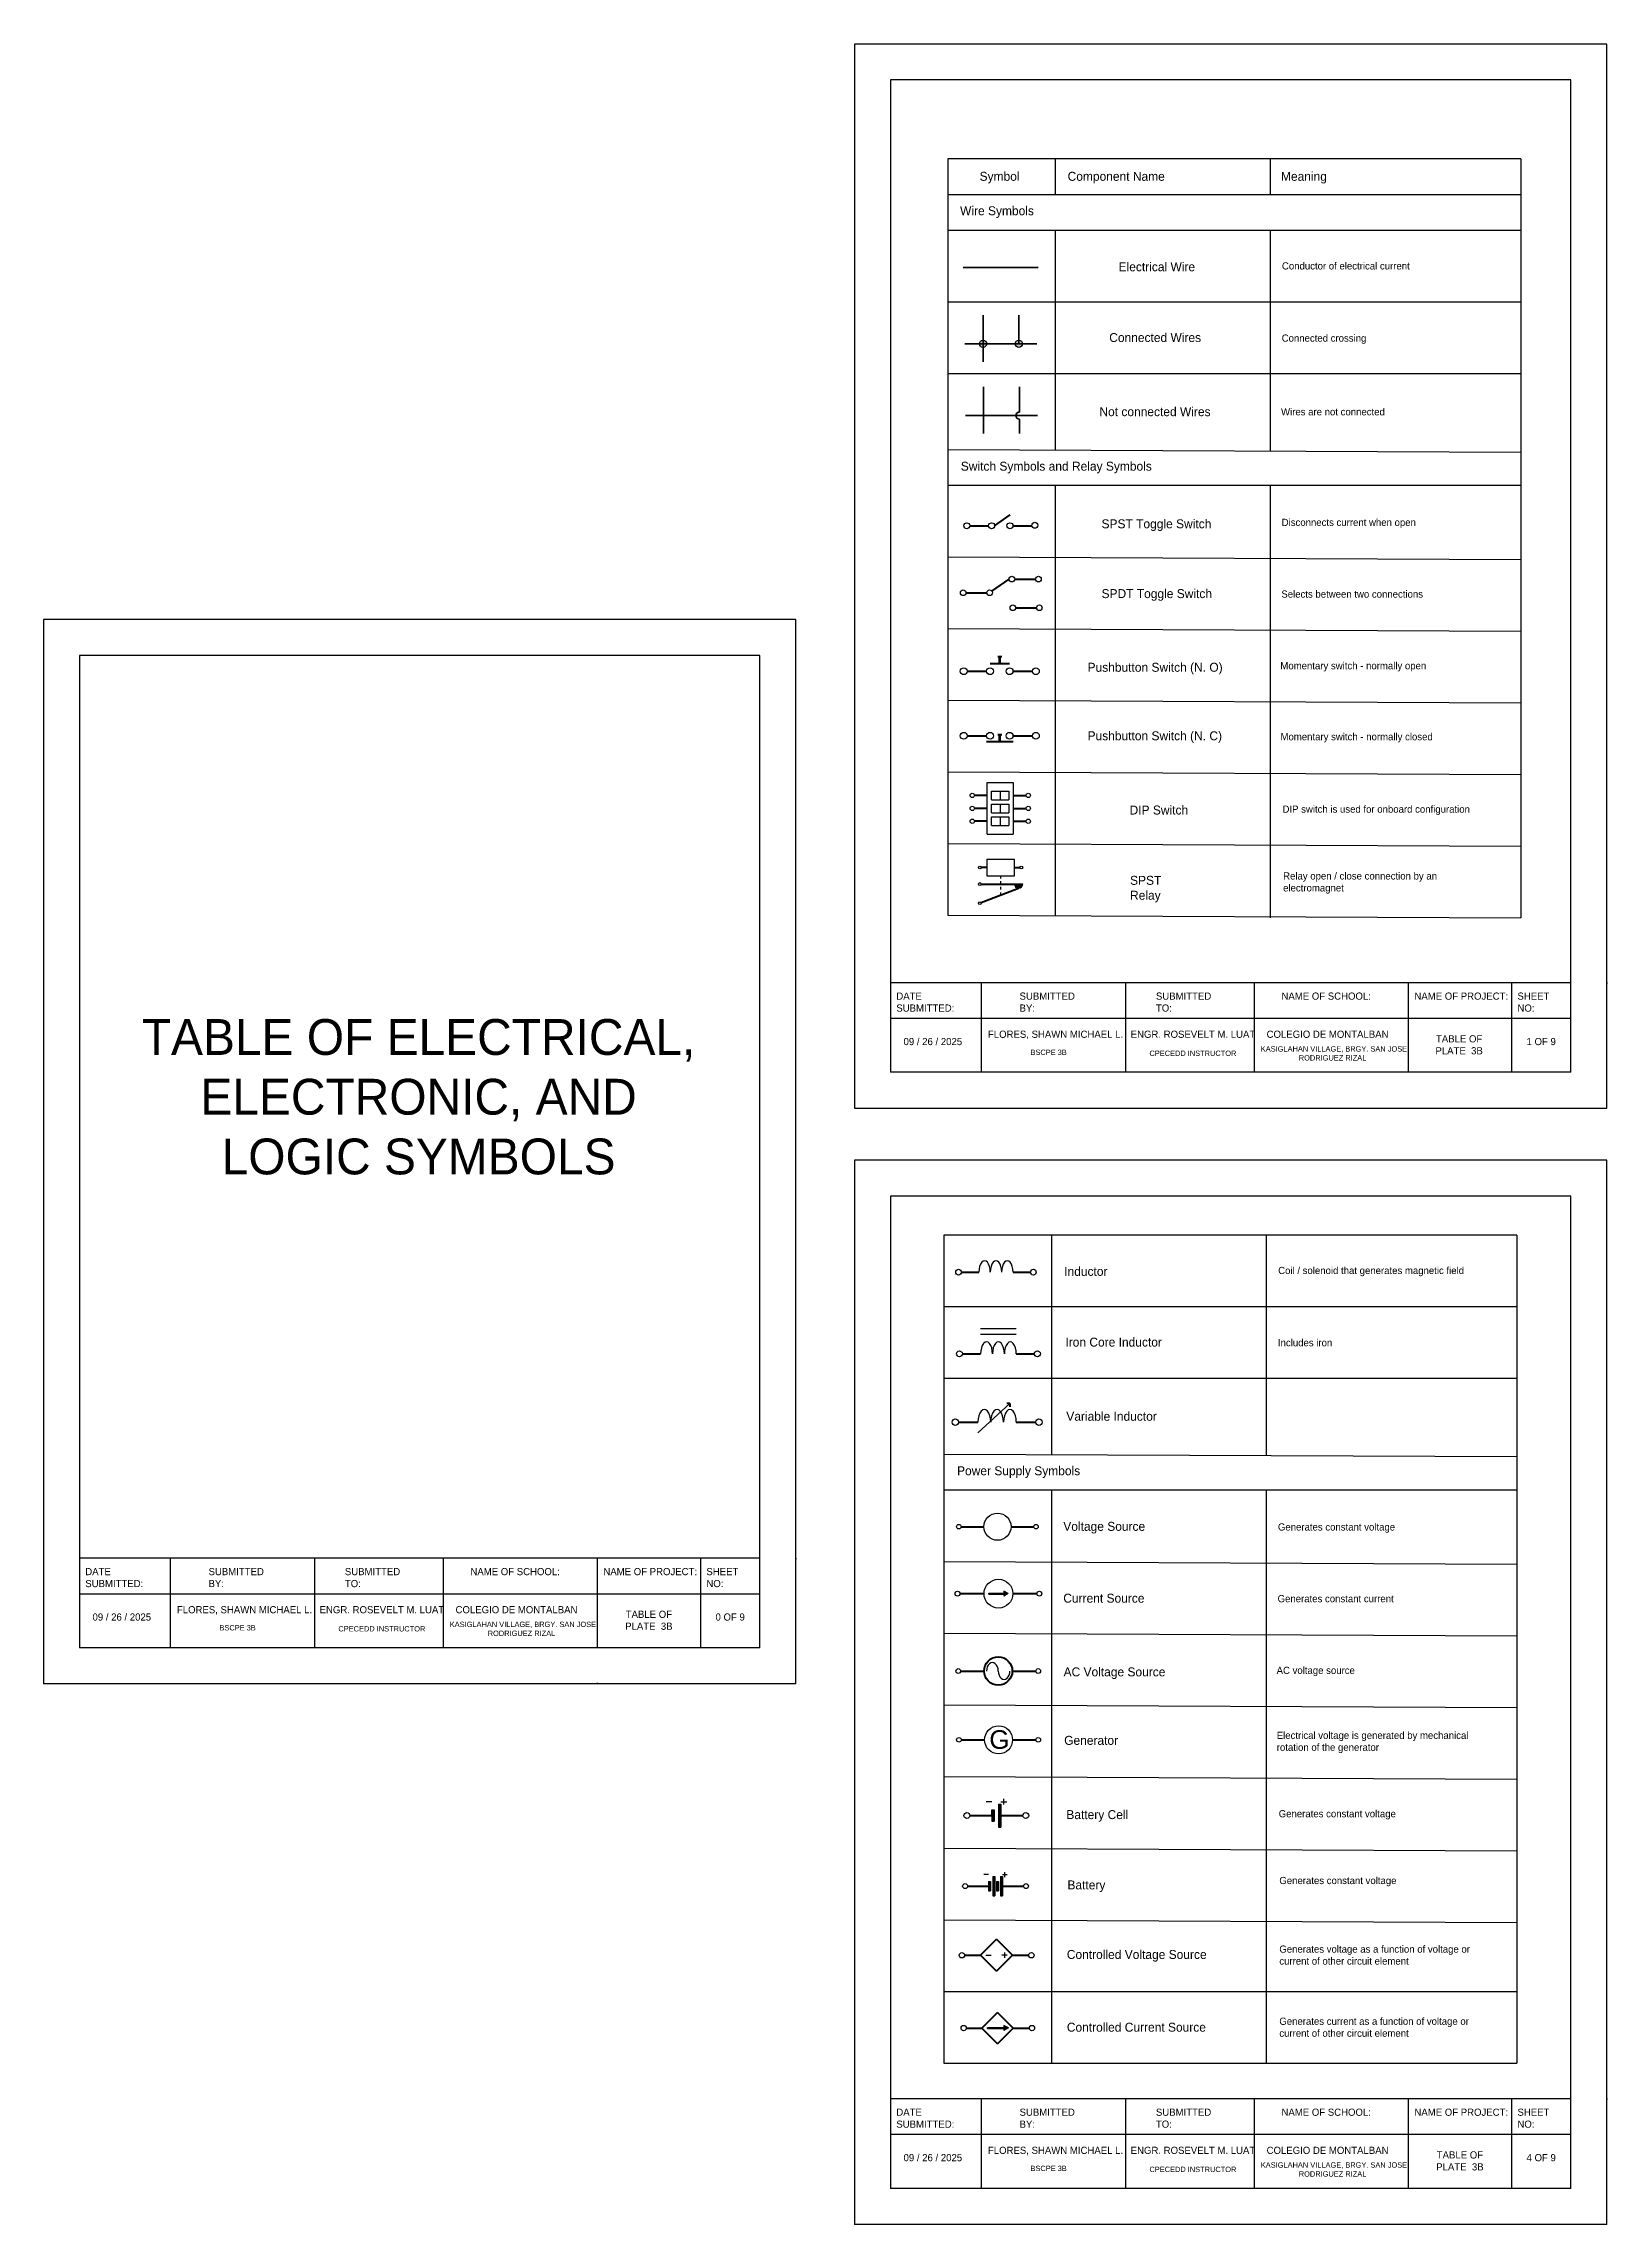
# Model space of a CAD drawing. Header units: millimetres. Extents: x 1902 to 3459, y 1262 to 1871.
# Drawn here: x 1902 to 2338, y 1262 to 1871 of the extents above; entities that cross this region are included whole.
import ezdxf

# ---------------------------------------------------------------- set-up
doc = ezdxf.new("R2010")
doc.units = ezdxf.units.MM
doc.header["$LTSCALE"] = 2
doc.linetypes.add('ACAD_ISO02W100', pattern=[15, 12, -3])
doc.layers.add('Layer1', color=7, linetype='ACAD_ISO02W100')
doc.styles.add('CEDD TEMP', font='GOTHIC.TTF')
doc.styles.get("Standard").update_dxf_attribs({"font": 'arial.ttf'})

msp = doc.modelspace()

# ---------------------------------------------------------------- texts
at = {"attachment_point": 1, "style": 'CEDD TEMP'}
for s, width, heights, insert, char_height in [('Symbol', 12.2615, [0], (2163.06, 1835.12), 2.5), ('Component Name', 31.8184, [0], (2187.64, 1835.12), 2.5), ('Meaning', 12.2615, [0], (2247.21, 1835.12), 2.5), ('Wire Symbols', 22.0789, [0], (2157.61, 1825.5), 2.5), ('Electrical Wire', 23.3295, [0], (2201.87, 1809.87), 2.5), ('Conductor of electrical current', 41.9562, [0], (2247.48, 1809.87), 2), ('Connected Wires', 29.3649, [0], (2199.26, 1790.13), 2.5), ('Connected crossing', 28.1614, [0], (2247.41, 1789.72), 2), ('Not connected Wires', 35.6746, [0], (2196.52, 1769.43), 2.5), ('Wires are not connected', 33.2549, [0], (2247.22, 1769.15), 2), ('Switch Symbols and Relay Symbols', 57.9513, [0], (2157.82, 1754.22), 2.5), ('SPST Toggle Switch', 30.9971, [0], (2197.11, 1738.14), 2.5), ('Disconnects current when open', 42.8946, [0], (2247.41, 1738.29), 2), ('SPDT Toggle Switch', 32.0802, [0], (2197.11, 1718.66), 2.5), ('Selects between two connections', 46.0899, [0], (2247.32, 1718.28), 2), ('Pushbutton Switch (N. O)', 41.1784, [0], (2193.21, 1698.1), 2.5), ('Momentary switch - normally open', 46.659, [0], (2247.04, 1698.28), 2), ('Pushbutton Switch (N. C)', 41.1784, [3.33], (2193.21, 1678.98), 2.5), ('Momentary switch - normally closed', 48.5761, [0], (2247.08, 1678.48), 2), ('\\pxt10;DIP Switch', 17.2951, [0], (2204.94, 1658.26), 2.5), ('DIP switch is used for onboard configuration', 59.227, [0], (2247.64, 1658.26), 2), ('SPST Relay', 17.1264, [0], (2205.07, 1638.64), 2.5), ('Relay open / close connection by an electromagnet', 50.4341, [0], (2247.81, 1639.62), 2), ('Inductor', 14.2551, [0], (2186.69, 1529.51), 2.5), ('Coil / solenoid that generates magnetic field', 60.2346, [0], (2246.43, 1529.51), 2), ('Iron Core Inductor', 30.8357, [0], (2187.02, 1509.77), 2.5), ('Includes iron', 16.6889, [0], (2246.36, 1509.36), 2), ('Variable Inductor', 29.4947, [0], (2187.27, 1489.07), 2.5), ('Power Supply Symbols', 37.0644, [0], (2156.77, 1473.86), 2.5), ('Voltage Source', 26.0804, [0], (2186.43, 1458.35), 2.5), ('Generates constant voltage', 38.0825, [0], (2246.36, 1457.93), 2), ('Current Source', 25.1032, [0], (2186.43, 1438.3), 2.5), ('Generates constant current', 37.3198, [0], (2246.27, 1437.92), 2), ('AC Voltage Source', 32.4485, [0], (2186.51, 1417.74), 2.5), ('AC voltage source', 25.2409, [0], (2245.99, 1417.91), 2), ('Electrical voltage is generated by mechanical rotation of the generator', 62.3667, [0], (2246.03, 1399.77), 2), ('Generator', 17.7001, [0], (2186.68, 1398.62), 2.5), ('\\pxt10;Battery Cell', 19.1548, [0], (2187.28, 1377.9), 2.5), ('Generates constant voltage', 38.0825, [0], (2246.58, 1377.9), 2), ('Battery', 11.8928, [0], (2187.59, 1358.28), 2.5), ('Generates constant voltage', 38.0825, [0], (2246.75, 1359.26), 2), ('Controlled Voltage Source', 44.8211, [0], (2187.42, 1338.87), 2.5), ('Generates voltage as a function of voltage or current of other circuit element', 62.0241, [0], (2246.75, 1340.12), 2), ('Controlled Current Source', 43.8438, [0], (2187.42, 1318.57), 2.5), ('Generates current as a function of voltage or current of other circuit element', 61.4059, [0], (2246.75, 1319.98), 2)]:
    msp.add_mtext_dynamic_manual_height_columns(s, width=width, gutter_width=12.5, heights=heights, dxfattribs=dict(at, insert=insert, char_height=char_height))
for s, insert, char_height, width in [('DATE SUBMITTED:', (2139.81, 1606.08), 2, 22.0854), ('SUBMITTED BY:', (2174.22, 1606.08), 2, 18.9681), ('SUBMITTED TO:', (2212.29, 1606.08), 2, 18.9681), ('NAME OF SCHOOL:', (2247.35, 1606.08), 2, 25.9033), ('\\pxt8,10;NAME OF PROJECT:', (2284.47, 1606.08), 2, 26.1918), ('\\pxt8,10;SHEET NO:', (2313.23, 1606.08), 2, 13.5215), ('FLORES, SHAWN MICHAEL L.', (2165.39, 1595.44), 2, 36.8435), ('ENGR. ROSEVELT M. LUAT', (2205.24, 1595.44), 2, 33.4333), ('COLEGIO DE MONTALBAN', (2243.2, 1595.44), 2, 35.1709), ('09 / 26 / 2025', (2141.83, 1593.4), 2, 18.1707), ('BSCPE 3B', (2177.27, 1590.15), 1.5, 12.1926), ('CPECEDD INSTRUCTOR', (2210.48, 1589.87), 1.5, 23.0006), ('KASIGLAHAN VILLAGE, BRGY. SAN JOSE,\\P\\pxqc;RODRIGUEZ RIZAL', (2241.57, 1591.1), 1.5, 40.0802), ('\\pxqc;TABLE OF PLATE  3B', (2286.71, 1594.16), 2, 20.4809), ('1 OF 9', (2315.78, 1593.4), 2, 8.1574), ('DATE SUBMITTED:', (1913.36, 1445.47), 2, 22.0854), ('SUBMITTED BY:', (1947.77, 1445.47), 2, 18.9681), ('SUBMITTED TO:', (1985.84, 1445.47), 2, 18.9681), ('NAME OF SCHOOL:', (2020.9, 1445.47), 2, 25.9033), ('\\pxt8,10;NAME OF PROJECT:', (2058.02, 1445.47), 2, 26.1918), ('\\pxt8,10;SHEET NO:', (2086.78, 1445.47), 2, 13.5215), ('09 / 26 / 2025', (1915.38, 1432.8), 2, 18.1707), ('FLORES, SHAWN MICHAEL L.', (1938.94, 1434.84), 2, 36.8435), ('ENGR. ROSEVELT M. LUAT', (1978.79, 1434.84), 2, 33.4333), ('KASIGLAHAN VILLAGE, BRGY. SAN JOSE,\\P\\pxqc;RODRIGUEZ RIZAL', (2015.12, 1430.5), 1.5, 40.0802), ('COLEGIO DE MONTALBAN', (2016.75, 1434.84), 2, 35.1709), ('\\pxqc;TABLE OF PLATE  3B', (2060.48, 1433.56), 2, 20.4809), ('0 OF 9', (2089.33, 1432.8), 2, 8.1574), ('BSCPE 3B', (1950.83, 1429.55), 1.5, 12.1926), ('CPECEDD INSTRUCTOR', (1984.03, 1429.27), 1.5, 23.0006), ('DATE SUBMITTED:', (2139.81, 1294.6), 2, 22.0854), ('SUBMITTED BY:', (2174.22, 1294.6), 2, 18.9681), ('SUBMITTED TO:', (2212.29, 1294.6), 2, 18.9681), ('NAME OF SCHOOL:', (2247.35, 1294.6), 2, 25.9033), ('\\pxt8,10;NAME OF PROJECT:', (2284.47, 1294.6), 2, 26.1918), ('\\pxt8,10;SHEET NO:', (2313.23, 1294.6), 2, 13.5215), ('09 / 26 / 2025', (2141.83, 1281.92), 2, 18.1707), ('FLORES, SHAWN MICHAEL L.', (2165.39, 1283.96), 2, 36.8435), ('BSCPE 3B', (2177.27, 1278.67), 1.5, 12.1926), ('ENGR. ROSEVELT M. LUAT', (2205.24, 1283.96), 2, 33.4333), ('CPECEDD INSTRUCTOR', (2210.48, 1278.39), 1.5, 23.0006), ('KASIGLAHAN VILLAGE, BRGY. SAN JOSE,\\P\\pxqc;RODRIGUEZ RIZAL', (2241.57, 1279.62), 1.5, 40.0802), ('COLEGIO DE MONTALBAN', (2243.2, 1283.96), 2, 35.1709), ('\\pxqc;TABLE OF PLATE  3B', (2286.93, 1282.68), 2, 20.4809), ('4 OF 9', (2315.78, 1281.92), 2, 8.1574)]:
    msp.add_mtext(s, dxfattribs=dict(at, insert=insert, char_height=char_height, width=width))
at = {"attachment_point": 1}
for s, width, gutter_width, insert, char_height in [('\\pxqc;{\\fCentury Gothic|b0|i0|c0|p34;TABLE OF ELECTRICAL, \\PELECTRONIC, AND \\PLOGIC SYMBOLS}', 145.9532, 123.98, (1933.44, 1598.67), 10), ('G', 5.2532, 161.32, (2165.77, 1400.21), 5.2)]:
    msp.add_mtext_dynamic_manual_height_columns(s, width=width, gutter_width=gutter_width, heights=[0], dxfattribs=dict(at, insert=insert, char_height=char_height))

# ---------------------------------------------------------------- hatches: boundary and pattern name
h = msp.add_hatch(color=256)
h.dxf.hatch_style = 1
h.paths.add_polyline_path([(2164.02, 1788.14), (2164.02, 1787.14), (2165.02, 1787.14, 0.414214)])
h.paths.add_polyline_path([(2164.02, 1788.14, 0.414214), (2163.02, 1787.14), (2164.02, 1787.14)])
h.paths.add_polyline_path([(2164.02, 1787.14), (2163.02, 1787.14, 0.414214), (2164.02, 1786.14)])
h.paths.add_polyline_path([(2165.02, 1787.14), (2164.02, 1787.14), (2164.02, 1786.14, 0.414214)])
h.paths.add_polyline_path([(2174.02, 1788.14, 0.414214), (2173.02, 1787.14), (2174.02, 1787.14)])
h.paths.add_polyline_path([(2175.02, 1787.14), (2173.02, 1787.14, 1)])
h.paths.add_polyline_path([(2174.02, 1788.14), (2174.02, 1787.14), (2175.02, 1787.14, 0.414214)])
h = msp.add_hatch(color=256)
h.dxf.hatch_style = 1
h.paths.add_polyline_path([(2168.89, 1699.83), (2168.52, 1699.83), (2168.52, 1697.93), (2168.89, 1697.93)])
h = msp.add_hatch(color=256)
h.dxf.hatch_style = 1
h.paths.add_polyline_path([(2168.89, 1678.06), (2168.52, 1678.06), (2168.52, 1676.17), (2168.89, 1676.17)])
h = msp.add_hatch(color=256)
h.dxf.hatch_style = 1
h.paths.add_polyline_path([(2175.09, 1636.36), (2172.77, 1636.36, 1)])
h = msp.add_hatch(color=256)
h.dxf.hatch_style = 1
h.paths.add_polyline_path([(2169.84, 1438.45), (2165.62, 1438.45), (2165.62, 1438.18), (2169.84, 1438.18), (2169.84, 1437.65), (2171.01, 1438.32), (2169.84, 1438.98)])
h = msp.add_hatch(color=256)
h.dxf.hatch_style = 1
h.paths.add_polyline_path([(2168.98, 1379.59), (2168.33, 1379.59), (2168.33, 1373.18), (2168.98, 1373.18)])
h.paths.add_polyline_path([(2167.14, 1377.99), (2166.48, 1377.99), (2166.48, 1376.39), (2166.48, 1374.78), (2167.14, 1374.78)])
h = msp.add_hatch(color=256)
h.dxf.hatch_style = 1
h.paths.add_polyline_path([(2168.35, 1358.03), (2167.8, 1358.03), (2167.8, 1355.36), (2168.35, 1355.36)])
h.paths.add_polyline_path([(2166.13, 1358.03), (2165.59, 1358.03), (2165.59, 1355.36), (2166.13, 1355.36)])
h = msp.add_hatch(color=256)
h.dxf.hatch_style = 1
h.paths.add_polyline_path([(2167.27, 1359.37), (2166.72, 1359.37), (2166.72, 1354.03), (2167.27, 1354.03)])
h = msp.add_hatch(color=256)
h.dxf.hatch_style = 1
h.paths.add_polyline_path([(2168.89, 1354.03), (2169.44, 1354.03), (2169.44, 1359.37), (2168.89, 1359.37)])
h = msp.add_hatch(color=256)
h.dxf.hatch_style = 1
h.paths.add_polyline_path([(2169.86, 1317.25), (2165.29, 1317.25), (2165.29, 1316.96), (2169.86, 1316.96), (2169.86, 1316.38), (2171.12, 1317.1), (2169.86, 1317.83)])

# ---------------------------------------------------------------- linework, layer by layer
for p, q in [((2338.17, 1870.77), (2128.17, 1870.77)), ((2128.17, 1870.77), (2128.17, 1573.77)), ((2282.85, 1870.77), (2282.85, 1870.9)), ((2311.68, 1870.77), (2311.68, 1870.9)), ((2338.17, 1573.77), (2338.17, 1870.77)), ((2328.17, 1860.77), (2138.17, 1860.77)), ((2138.17, 1860.77), (2138.17, 1583.82)), ((2328.17, 1583.82), (2328.17, 1860.77)), ((2314.15, 1838.74), (2154.15, 1838.74)), ((2154.15, 1838.74), (2154.15, 1627.66)), ((2184.15, 1838.74), (2184.15, 1828.74)), ((2244.15, 1838.74), (2244.15, 1828.74)), ((2314.15, 1838.74), (2314.15, 1626.89)), ((2314.15, 1828.74), (2154.15, 1828.74)), ((2314.15, 1818.74), (2154.15, 1818.74)), ((2154.15, 1818.74), (2154.15, 1818.74)), ((2184.15, 1818.74), (2184.15, 1757.51)), ((2244.15, 1818.74), (2244.15, 1757.2)), ((2314.15, 1798.74), (2154.15, 1798.74)), ((2314.15, 1778.74), (2154.15, 1778.74)), ((2154.15, 1757.65), (2314.15, 1756.91)), ((2154.15, 1747.66), (2314.15, 1747.66)), ((2184.15, 1747.66), (2184.15, 1627.66)), ((2244.15, 1747.66), (2244.15, 1626.89)), ((2154.15, 1727.65), (2314.15, 1726.91)), ((2056.4, 1710.17), (2056.4, 1710.3)), ((2085.23, 1710.17), (2085.23, 1710.3)), ((2111.72, 1710.17), (1901.72, 1710.17)), ((1901.72, 1710.17), (1901.72, 1413.17)), ((2111.72, 1413.17), (2111.72, 1710.17)), ((2154.15, 1707.64), (2314.15, 1706.91)), ((2101.72, 1700.17), (1911.72, 1700.17)), ((1911.72, 1700.17), (1911.72, 1423.22)), ((2101.72, 1423.22), (2101.72, 1700.17)), ((2168.52, 1697.93), (2168.52, 1699.83)), ((2168.89, 1697.93), (2168.89, 1699.83)), ((2154.15, 1687.64), (2314.15, 1686.91)), ((2168.52, 1676.17), (2168.52, 1678.06)), ((2168.89, 1676.17), (2168.89, 1678.06)), ((2154.15, 1667.64), (2314.15, 1666.91)), ((2154.25, 1647.66), (2314.15, 1646.91)), ((2154.15, 1627.66), (2314.15, 1626.89)), ((2328.17, 1628.82), (2328.27, 1628.82)), ((2328.17, 1608.82), (2138.17, 1608.82)), ((2163.49, 1608.82), (2163.49, 1583.82)), ((2203.84, 1608.82), (2203.84, 1583.82)), ((2239.72, 1608.82), (2239.72, 1583.82)), ((2282.85, 1583.82), (2282.85, 1608.82)), ((2311.68, 1583.82), (2311.68, 1608.82)), ((2338.17, 1608.77), (2338.35, 1608.77)), ((2328.17, 1598.82), (2138.17, 1598.82)), ((2338.17, 1598.77), (2338.3, 1598.77)), ((2328.17, 1583.82), (2138.17, 1583.82)), ((2338.17, 1583.77), (2338.22, 1583.77)), ((2128.17, 1573.77), (2338.17, 1573.77)), ((2338.17, 1559.29), (2128.17, 1559.29)), ((2128.17, 1559.29), (2128.17, 1262.29)), ((2282.85, 1559.29), (2282.85, 1559.43)), ((2311.68, 1559.29), (2311.68, 1559.43)), ((2338.17, 1262.29), (2338.17, 1559.29)), ((2328.17, 1549.29), (2138.17, 1549.29)), ((2138.17, 1549.29), (2138.17, 1272.34)), ((2328.17, 1272.34), (2328.17, 1549.29)), ((2313.09, 1538.38), (2153.09, 1538.38)), ((2153.09, 1538.38), (2153.09, 1538.38)), ((2153.09, 1538.38), (2153.09, 1307.3)), ((2183.09, 1538.38), (2183.09, 1477.15)), ((2243.09, 1538.38), (2243.09, 1476.84)), ((2313.09, 1538.38), (2313.09, 1307.3)), ((2313.09, 1518.38), (2153.09, 1518.38)), ((2313.09, 1498.38), (2153.09, 1498.38)), ((2153.09, 1477.29), (2313.09, 1476.55)), ((2101.72, 1468.22), (2101.82, 1468.22)), ((2153.09, 1467.3), (2313.09, 1467.3)), ((2183.09, 1467.3), (2183.09, 1307.3)), ((2243.09, 1467.3), (2243.09, 1307.3)), ((2101.72, 1448.22), (1911.72, 1448.22)), ((1937.04, 1448.22), (1937.04, 1423.22)), ((1977.39, 1448.22), (1977.39, 1423.22)), ((2013.27, 1448.22), (2013.27, 1423.22)), ((2056.4, 1423.22), (2056.4, 1448.22)), ((2085.23, 1423.22), (2085.23, 1448.22)), ((2111.72, 1448.17), (2111.9, 1448.17)), ((2153.09, 1447.29), (2313.09, 1446.55)), ((2101.72, 1438.22), (1911.72, 1438.22)), ((2111.72, 1438.17), (2111.85, 1438.17)), ((2165.62, 1438.45), (2169.84, 1438.45)), ((2165.62, 1438.18), (2165.62, 1438.45)), ((2165.62, 1438.18), (2169.84, 1438.18)), ((2171.01, 1438.32), (2169.84, 1438.98)), ((2169.84, 1438.98), (2169.84, 1438.45)), ((2171.01, 1438.32), (2169.84, 1437.65)), ((2169.84, 1438.18), (2169.84, 1437.65)), ((2153.09, 1427.28), (2313.09, 1426.55)), ((2101.72, 1423.22), (1911.72, 1423.22)), ((2111.72, 1423.17), (2111.77, 1423.17)), ((2111.72, 1413.17), (1901.72, 1413.17)), ((2056.4, 1413.3), (2056.4, 1413.45)), ((2101.72, 1413.17), (2101.72, 1413.22)), ((2153.09, 1407.28), (2313.09, 1406.55)), ((2153.09, 1387.28), (2313.09, 1386.55)), ((2166.48, 1376.39), (2166.48, 1377.99)), ((2166.48, 1377.99), (2167.14, 1377.99)), ((2166.48, 1376.39), (2166.48, 1374.78)), ((2167.14, 1377.99), (2167.14, 1374.78)), ((2168.33, 1379.59), (2168.33, 1373.18)), ((2168.33, 1379.59), (2168.98, 1379.59)), ((2168.98, 1379.59), (2168.98, 1373.18)), ((2166.48, 1374.78), (2167.14, 1374.78)), ((2168.33, 1373.18), (2168.98, 1373.18)), ((2153.2, 1367.3), (2313.09, 1366.55)), ((2165.59, 1358.03), (2166.13, 1358.03)), ((2165.59, 1358.03), (2165.59, 1355.36)), ((2166.13, 1358.03), (2166.13, 1355.36)), ((2166.72, 1359.37), (2166.72, 1354.03)), ((2166.72, 1359.37), (2167.27, 1359.37)), ((2167.27, 1359.37), (2167.27, 1354.03)), ((2167.8, 1358.03), (2168.35, 1358.03)), ((2167.8, 1358.03), (2167.8, 1355.36)), ((2168.35, 1358.03), (2168.35, 1355.36)), ((2168.89, 1359.37), (2168.89, 1354.03)), ((2168.89, 1359.37), (2169.44, 1359.37)), ((2169.44, 1359.37), (2169.44, 1354.03)), ((2165.59, 1355.36), (2166.13, 1355.36)), ((2166.72, 1354.03), (2167.27, 1354.03)), ((2167.8, 1355.36), (2168.35, 1355.36)), ((2168.89, 1354.03), (2169.44, 1354.03)), ((2153.09, 1347.3), (2313.09, 1346.53)), ((2153.09, 1327.3), (2313.09, 1327.3)), ((2165.29, 1317.25), (2169.86, 1317.25)), ((2165.29, 1316.96), (2165.29, 1317.25)), ((2165.29, 1316.96), (2169.86, 1316.96)), ((2171.12, 1317.1), (2169.86, 1317.83)), ((2169.86, 1317.83), (2169.86, 1317.25)), ((2171.12, 1317.1), (2169.86, 1316.38)), ((2169.86, 1316.96), (2169.86, 1316.38)), ((2328.17, 1317.34), (2328.27, 1317.34)), ((2153.09, 1307.3), (2313.09, 1307.3)), ((2328.17, 1297.34), (2138.17, 1297.34)), ((2163.49, 1297.34), (2163.49, 1272.34)), ((2203.84, 1297.34), (2203.84, 1272.34)), ((2239.72, 1297.34), (2239.72, 1272.34)), ((2282.85, 1272.34), (2282.85, 1297.34)), ((2311.68, 1272.34), (2311.68, 1297.34)), ((2338.17, 1297.29), (2338.35, 1297.29)), ((2328.17, 1287.34), (2138.17, 1287.34)), ((2338.17, 1287.29), (2338.3, 1287.29)), ((2328.17, 1272.34), (2138.17, 1272.34)), ((2338.17, 1272.29), (2338.22, 1272.29)), ((2338.17, 1262.29), (2128.17, 1262.29))]:
    msp.add_line(p, q)
at = {"lineweight": 35}
for p, q in [((2158.45, 1808.39), (2179.42, 1808.39)), ((2164.02, 1787.14), (2164.02, 1795.14)), ((2174.02, 1787.14), (2174.02, 1795.14)), ((2158.97, 1787.14), (2179.07, 1787.14)), ((2164.02, 1787.14), (2164.02, 1782.14)), ((2164.19, 1767.09), (2164.19, 1775.09)), ((2174.19, 1768.09), (2174.19, 1775.09)), ((2159.14, 1767.09), (2179.25, 1767.09)), ((2164.19, 1767.09), (2164.19, 1762.09)), ((2174.19, 1766.09), (2174.19, 1762.09))]:
    msp.add_line(p, q, dxfattribs=at)
at = {"lineweight": 50}
for p, q in [((2160.31, 1736.35), (2165.59, 1736.35)), ((2167.25, 1736.35), (2171.58, 1739.38)), ((2172.37, 1736.35), (2177.66, 1736.35)), ((2159.25, 1717.65), (2165.09, 1717.65)), ((2166.52, 1718.09), (2171.3, 1721.45)), ((2172.87, 1721.45), (2178.7, 1721.45)), ((2173.12, 1713.46), (2178.96, 1713.46)), ((2159.56, 1695.75), (2165.02, 1695.75)), ((2165.97, 1697.93), (2171.44, 1697.93)), ((2172.39, 1695.75), (2177.85, 1695.75)), ((2159.56, 1677.74), (2165.02, 1677.74)), ((2165.02, 1676.17), (2172.39, 1676.17)), ((2172.39, 1677.74), (2177.85, 1677.74)), ((2165.21, 1661.08), (2161.6, 1661.08)), ((2165.21, 1657.48), (2161.6, 1657.48)), ((2172.43, 1661.08), (2176.03, 1661.08)), ((2172.43, 1657.48), (2176.03, 1657.48)), ((2165.21, 1653.87), (2161.6, 1653.87)), ((2172.43, 1653.87), (2176.03, 1653.87))]:
    msp.add_line(p, q, dxfattribs=at)
at = {"lineweight": 60}
for p, q in [((2168.14, 1699.83), (2169.27, 1699.83)), ((2168.14, 1678.06), (2169.27, 1678.06)), ((2165.05, 1640.99), (2163.51, 1640.99)), ((2172.77, 1640.99), (2174.32, 1640.99)), ((2163.51, 1636.36), (2175.09, 1636.36)), ((2163.51, 1631.19), (2173.93, 1635.2)), ((2157.98, 1528.04), (2162.84, 1528.04)), ((2172.41, 1528.04), (2177.27, 1528.04)), ((2158.27, 1505.26), (2163.34, 1505.26)), ((2173.3, 1505.26), (2178.37, 1505.26)), ((2171.51, 1491.38), (2170.62, 1491.38)), ((2171.51, 1491.38), (2171.51, 1490.48)), ((2157.16, 1486.17), (2162.61, 1486.17)), ((2173.29, 1486.17), (2178.74, 1486.17)), ((2157.91, 1457.01), (2164.24, 1457.01)), ((2171.85, 1457.01), (2178.18, 1457.01)), ((2157.56, 1438.32), (2164.28, 1438.32)), ((2172.35, 1438.32), (2179.07, 1438.32)), ((2157.77, 1416.73), (2164.32, 1416.73)), ((2172.2, 1416.73), (2178.76, 1416.73)), ((2157.95, 1397.52), (2164.45, 1397.52)), ((2172.27, 1397.52), (2178.77, 1397.52)), ((2160.33, 1376.39), (2166.48, 1376.39)), ((2168.98, 1376.39), (2175.13, 1376.39)), ((2159.69, 1356.7), (2165.59, 1356.7)), ((2169.44, 1356.7), (2175.33, 1356.7)), ((2167.82, 1341.87), (2163.35, 1337.4)), ((2167.82, 1341.87), (2172.29, 1337.4)), ((2158.88, 1337.4), (2163.35, 1337.4)), ((2163.35, 1337.4), (2167.82, 1332.93)), ((2172.29, 1337.4), (2167.82, 1332.93)), ((2172.29, 1337.4), (2176.76, 1337.4)), ((2168.07, 1321.45), (2163.7, 1317.08)), ((2168.07, 1321.45), (2172.44, 1317.08)), ((2159.34, 1317.08), (2163.7, 1317.08)), ((2163.7, 1317.08), (2168.07, 1312.71)), ((2172.44, 1317.08), (2168.07, 1312.71)), ((2172.59, 1317.08), (2176.96, 1317.08))]:
    msp.add_line(p, q, dxfattribs=at)
at = {"lineweight": 30}
for p, q in [((2165.21, 1664.69), (2172.43, 1664.69)), ((2165.21, 1650.26), (2165.21, 1664.69)), ((2166.41, 1662.29), (2171.22, 1662.29)), ((2166.41, 1659.88), (2166.41, 1662.29)), ((2168.82, 1662.29), (2168.82, 1659.88)), ((2171.22, 1662.29), (2171.22, 1659.88)), ((2172.43, 1664.69), (2172.43, 1650.26)), ((2166.41, 1659.88), (2171.22, 1659.88)), ((2166.41, 1658.68), (2171.22, 1658.68)), ((2166.41, 1656.27), (2166.41, 1658.68)), ((2166.41, 1656.27), (2171.22, 1656.27)), ((2168.82, 1658.68), (2168.82, 1656.27)), ((2171.22, 1658.68), (2171.22, 1656.27)), ((2165.21, 1650.26), (2172.43, 1650.26)), ((2166.41, 1652.67), (2166.41, 1655.07)), ((2166.41, 1655.07), (2171.22, 1655.07)), ((2166.41, 1652.67), (2171.22, 1652.67)), ((2168.82, 1655.07), (2168.82, 1652.67)), ((2171.22, 1655.07), (2171.22, 1652.67)), ((2165.05, 1643.3), (2165.05, 1638.67)), ((2172.77, 1638.67), (2172.77, 1643.3)), ((2165.05, 1638.67), (2172.77, 1638.67)), ((2168.91, 1638.67), (2168.91, 1637.9)), ((2168.91, 1637.13), (2168.91, 1636.36)), ((2168.91, 1635.58), (2168.91, 1634.81)), ((2168.91, 1634.04), (2168.91, 1633.27)), ((2163.34, 1512.31), (2173.3, 1512.31)), ((2163.34, 1510.78), (2173.3, 1510.78)), ((2171.51, 1491.38), (2162.61, 1483.19)), ((2166.48, 1380.25), (2164.85, 1380.25)), ((2168.98, 1380.25), (2170.62, 1380.25)), ((2169.8, 1379.43), (2169.8, 1381.06)), ((2165.59, 1359.91), (2164.23, 1359.91)), ((2169.44, 1359.91), (2170.8, 1359.91)), ((2170.12, 1359.23), (2170.12, 1360.59)), ((2164.84, 1337.4), (2166.33, 1337.4)), ((2170.8, 1337.4), (2169.31, 1337.4)), ((2170.06, 1336.66), (2170.06, 1338.15))]:
    msp.add_line(p, q, dxfattribs=at)
for centre in [(2164.02, 1787.14), (2174.02, 1787.14)]:
    msp.add_circle(centre, 1)
for centre, radius in [((2159.48, 1736.35), 0.829), ((2166.42, 1736.35), 0.829), ((2171.54, 1736.35), 0.829), ((2178.48, 1736.48), 0.829), ((2158.47, 1717.65), 0.784), ((2165.87, 1717.65), 0.784), ((2172.08, 1721.45), 0.784), ((2179.49, 1721.45), 0.784), ((2172.34, 1713.46), 0.784), ((2179.74, 1713.46), 0.784), ((2158.62, 1695.75), 0.946), ((2165.97, 1695.75), 0.946), ((2171.44, 1695.75), 0.946), ((2178.79, 1695.75), 0.946), ((2158.62, 1677.74), 0.946), ((2165.97, 1677.74), 0.946), ((2171.44, 1677.74), 0.946), ((2178.79, 1677.74), 0.946), ((2161, 1661.08), 0.601), ((2176.63, 1661.08), 0.601), ((2161, 1657.48), 0.601), ((2176.63, 1657.48), 0.601), ((2161, 1653.87), 0.601), ((2176.63, 1653.87), 0.601), ((2163.12, 1640.99), 0.386), ((2174.7, 1640.99), 0.386), ((2163.12, 1636.36), 0.386), ((2163.15, 1631.05), 0.386), ((2157.18, 1528.04), 0.797), ((2178.07, 1528.04), 0.797), ((2157.44, 1505.26), 0.83), ((2179.2, 1505.26), 0.83), ((2156.27, 1486.17), 0.891), ((2179.63, 1486.17), 0.891), ((2168.04, 1457.01), 3.8), ((2157.27, 1457.01), 0.633), ((2178.81, 1457.01), 0.633), ((2156.89, 1438.32), 0.672), ((2168.32, 1438.32), 4.03), ((2179.74, 1438.32), 0.672), ((2157.11, 1416.73), 0.656), ((2179.42, 1416.73), 0.656), ((2168.36, 1397.52), 3.91), ((2157.3, 1397.52), 0.651), ((2179.42, 1397.52), 0.651), ((2159.51, 1376.39), 0.818), ((2175.95, 1376.39), 0.818), ((2159.01, 1356.7), 0.681), ((2176.01, 1356.7), 0.681), ((2158.13, 1337.4), 0.745), ((2177.51, 1337.4), 0.745), ((2158.61, 1317.08), 0.728), ((2177.69, 1317.08), 0.728)]:
    msp.add_circle(centre, radius, dxfattribs=at)
at = {"lineweight": 60}
msp.add_circle((2168.26, 1416.73), 3.94, dxfattribs=at)
at = {"lineweight": 35}
msp.add_arc((2174.19, 1767.09), 1, 90, 270, dxfattribs=at)
msp.add_arc((2173.93, 1636.36), 1.16, 180, 0)
at = {"lineweight": 30}
for centre, major_axis, ratio, start_param, end_param in [((2164.44, 1528.04), (0, -3.19), 0.5, 1.570796, 4.712389), ((2167.63, 1528.04), (0, 3.19), 0.5, 4.712389, 7.853982), ((2170.81, 1528.04), (0, -3.19), 0.5, 1.570796, 4.712389), ((2165, 1505.26), (0, -3.32), 0.5, 1.570796, 4.712389), ((2168.32, 1505.26), (0, 3.32), 0.5, 4.712389, 7.853982), ((2171.64, 1505.26), (0, -3.32), 0.5, 1.570796, 4.712389), ((2164.39, 1486.17), (0, -3.56), 0.5, 1.570796, 4.712389), ((2167.95, 1486.17), (0, 3.56), 0.5, 4.712389, 7.853982), ((2171.51, 1486.17), (0, -3.56), 0.5, 1.570796, 4.712389), ((2166.62, 1416.73), (0, -2.36), 0.695042, 1.570796, 4.712389), ((2169.9, 1416.73), (0, 2.36), 0.695042, 1.570796, 4.712389)]:
    msp.add_ellipse(centre, major_axis=major_axis, ratio=ratio, start_param=start_param, end_param=end_param, dxfattribs=at)
at = {"layer": 'Layer1', "lineweight": 30}
msp.add_line((2165.05, 1643.3), (2172.77, 1643.3), dxfattribs=at)

msp.set_redraw_order([(e.dxf.handle, doc.entitydb.next_handle()) for e in msp.query("TEXT MTEXT ATTDEF DIMENSION ARC_DIMENSION")])  # texts and dimensions are drawn at this point

doc.saveas('drawing.dxf')
